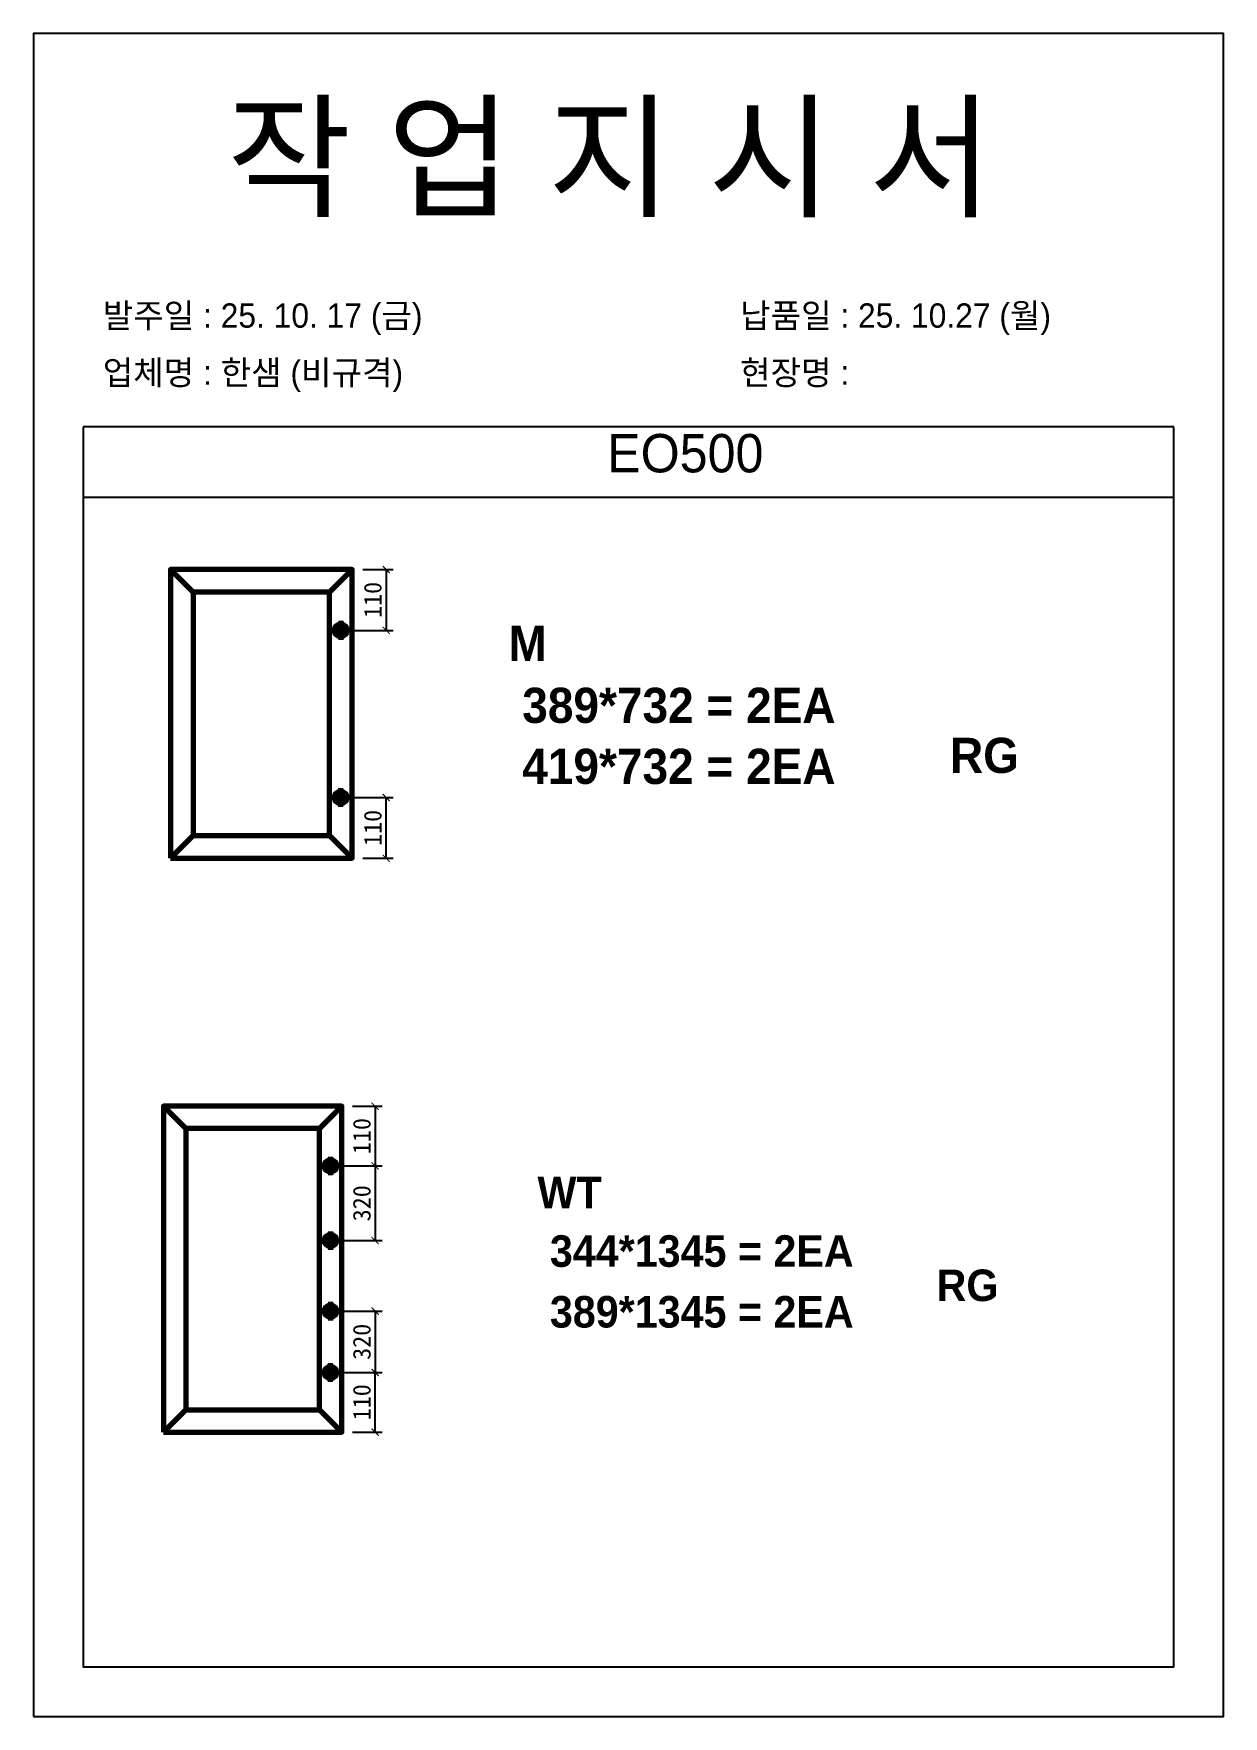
# Model space of a CAD drawing. Header units: millimetres. Extents: x -44117 to 256353, y -2095463 to 65325.
# Drawn here: x 113597 to 115277, y -393132 to -390756 of the extents above; entities that cross this region are included whole.
import ezdxf

# ---------------------------------------------------------------- set-up
doc = ezdxf.new("R2010")
doc.units = ezdxf.units.MM
doc.header["$LTSCALE"] = 10
doc.layers.add('Layer1', color=7, linetype='Continuous', lineweight=70)
doc.styles.add('MtX_Gulim', font='')
doc.styles.get('MtX_Gulim').set_extended_font_data('Gulim', bold=True)
doc.dimstyles.new('ISO-25', dxfattribs={"dimtxt": 2.5, "dimasz": 2.5, "dimexe": 1, "dimexo": 1, "dimtad": 1, "dimtxsty": 'Standard', "dimblk": 'ARCHTICK', "dimcen": 2.5, "dimadec": 0, "dimazin": 0, "dimtfac": 1, "dimtmove": 0, "dimatfit": 3, "dimfxl": 0, "dimarcsym": 0})

msp = doc.modelspace()

# ---------------------------------------------------------------- texts
at = {"linetype": 'Continuous', "style": 'MtX_Gulim'}
for s, height, p in [('M', 49.64974, (114267.88944, -391641.42853)), ('389*732 = 2EA', 49.6497376, (114287.39308, -391728.87702)), ('RG', 49.649738, (114891.39617, -391799.55662)), ('419*732 = 2EA', 49.6497376, (114287.39308, -391815.02708)), ('WT', 44.508282, (114308.91632, -392414.36089)), ('344*1345 = 2EA', 44.508282, (114326.40027, -392496.8598)), ('RG', 44.508282, (114872.49513, -392545.28283)), ('389*1345 = 2EA', 44.508282, (114326.40027, -392582.66777))]:
    msp.add_text(s, height=height, dxfattribs=at).set_placement(p)
at = {"attachment_point": 1}
for s, width, gutter_width, heights, insert, char_height in [('{\\fGulim|b0|i0|c129|p50;작 업 지 시 서}', 3307.3198183, 12.5, [-155.84554], (113870.20875, -390859.82091), 140), ('\\pt11;{\\fGulim|b0|i0|c129|p50;발주일 : 25. 10. 17 (금)}', 3307.3198183, 12.5, [34.50412], (113694.99939, -391136.54134), 34.3), ('{\\fGulim|b0|i0|c129|p50;납품일 : 25. 10.27 (월)}', 3307.3198183, 12.5, [37.67976], (114594.97737, -391136.54134), 34.3), ('{\\fGulim|b0|i0|c129|p50;업체명 : 한샘 (비규격)}', 3307.3198183, 12.5, [36.11279], (113694.99939, -391217.19751), 34.3), ('{\\fGulim|b0|i0|c129|p50;현장명 : }', 3307.3198183, 12.5, [-38.2735], (114594.97737, -391217.19751), 34.3), ('{\\fGulim|b0|i0|c129|p50;EO500}', 5224.9748335, 19.74777, [57.05176], (114407.2658, -391320.96247), 54.1878762)]:
    msp.add_mtext_dynamic_manual_height_columns(s, width=width, gutter_width=gutter_width, heights=heights, dxfattribs=dict(at, insert=insert, char_height=char_height))

# ---------------------------------------------------------------- blocks, each defined once
blk = doc.blocks.new('_ArchTick')
at = {"color": 0, "linetype": 'ByBlock', "const_width": 0.15}
blk.add_lwpolyline([(-0.5, -0.5), (0.5, 0.5)], dxfattribs=at)
blk = doc.blocks.new('*D3602')
at = {"color": 0, "lineweight": -2}
for p, q in [((114062.3, -391512.4), (114105.2, -391512.4)), ((114095.2, -391512.4), (114095.2, -391598.2)), ((114045.9, -391598.2), (114105.2, -391598.2))]:
    blk.add_line(p, q, dxfattribs=at)
at = {"layer": 'Defpoints', "color": 0}
for p in [(114047.3, -391512.4), (114030.9, -391598.2), (114095.2, -391598.2)]:
    blk.add_point(p, dxfattribs=at)
at = {"color": 0, "lineweight": -2, "xscale": 10, "yscale": 10, "zscale": 10}
for p, rotation in [((114095.2, -391512.4), 90), ((114095.2, -391598.2), 270)]:
    blk.add_blockref('_ArchTick', p, dxfattribs=dict(at, rotation=rotation))
at = {"color": 0, "insert": (114076.4, -391555.3), "char_height": 25, "attachment_point": 5, "rotation": 90}
blk.add_mtext('110', dxfattribs=at)
blk = doc.blocks.new('*D3603')
at = {"color": 0, "lineweight": -2}
for p, q in [((114045.9, -391834.2), (114105.2, -391834.2)), ((114095.2, -391920.1), (114095.2, -391834.2)), ((114062.3, -391920.1), (114105.2, -391920.1))]:
    blk.add_line(p, q, dxfattribs=at)
at = {"layer": 'Defpoints', "color": 0}
for p in [(114030.9, -391834.2), (114095.2, -391834.2), (114047.3, -391920.1)]:
    blk.add_point(p, dxfattribs=at)
at = {"color": 0, "lineweight": -2, "xscale": 10, "yscale": 10, "zscale": 10}
for p, rotation in [((114095.2, -391834.2), 90), ((114095.2, -391920.1), 270)]:
    blk.add_blockref('_ArchTick', p, dxfattribs=dict(at, rotation=rotation))
at = {"color": 0, "insert": (114076.4, -391877.2), "char_height": 25, "attachment_point": 5, "rotation": 90}
blk.add_mtext('110', dxfattribs=at)
blk = doc.blocks.new('*D3604')
at = {"color": 0, "lineweight": -2}
for p, q in [((114047.6, -392270.2), (114089.6, -392270.2)), ((114079.6, -392270.2), (114079.6, -392354.5)), ((114031.5, -392354.5), (114089.6, -392354.5))]:
    blk.add_line(p, q, dxfattribs=at)
at = {"layer": 'Defpoints', "color": 0}
for p in [(114032.6, -392270.2), (114016.5, -392354.5), (114079.6, -392354.5)]:
    blk.add_point(p, dxfattribs=at)
at = {"color": 0, "lineweight": -2, "xscale": 10, "yscale": 10, "zscale": 10}
for p, rotation in [((114079.6, -392270.2), 90), ((114079.6, -392354.5), 270)]:
    blk.add_blockref('_ArchTick', p, dxfattribs=dict(at, rotation=rotation))
at = {"color": 0, "insert": (114060.9, -392312.3), "char_height": 25, "attachment_point": 5, "rotation": 90}
blk.add_mtext('110', dxfattribs=at)
blk = doc.blocks.new('*D3605')
at = {"color": 0, "lineweight": -2}
for p, q in [((114031.5, -392646.1), (114089.6, -392646.1)), ((114079.6, -392730.4), (114079.6, -392646.1)), ((114047.6, -392730.4), (114089.6, -392730.4))]:
    blk.add_line(p, q, dxfattribs=at)
at = {"layer": 'Defpoints', "color": 0}
for p in [(114016.5, -392646.1), (114079.6, -392646.1), (114032.6, -392730.4)]:
    blk.add_point(p, dxfattribs=at)
at = {"color": 0, "lineweight": -2, "xscale": 10, "yscale": 10, "zscale": 10}
for p, rotation in [((114079.6, -392646.1), 90), ((114079.6, -392730.4), 270)]:
    blk.add_blockref('_ArchTick', p, dxfattribs=dict(at, rotation=rotation))
at = {"color": 0, "insert": (114060.9, -392688.2), "char_height": 25, "attachment_point": 5, "rotation": 90}
blk.add_mtext('110', dxfattribs=at)
blk = doc.blocks.new('*D3606')
at = {"color": 0, "lineweight": -2}
for p, q in [((114031.5, -392354.5), (114089.6, -392354.5)), ((114079.6, -392354.5), (114079.6, -392459.9)), ((114031.5, -392459.9), (114089.6, -392459.9))]:
    blk.add_line(p, q, dxfattribs=at)
at = {"layer": 'Defpoints', "color": 0}
for p in [(114016.5, -392354.5), (114016.5, -392459.9), (114079.6, -392459.9)]:
    blk.add_point(p, dxfattribs=at)
at = {"color": 0, "lineweight": -2, "xscale": 10, "yscale": 10, "zscale": 10}
for p, rotation in [((114079.6, -392354.5), 90), ((114079.6, -392459.9), 270)]:
    blk.add_blockref('_ArchTick', p, dxfattribs=dict(at, rotation=rotation))
at = {"color": 0, "insert": (114060.9, -392407.2), "char_height": 25, "attachment_point": 5, "rotation": 90}
blk.add_mtext('320', dxfattribs=at)
blk = doc.blocks.new('*D3607')
at = {"color": 0, "lineweight": -2}
for p, q in [((114031.5, -392559.5), (114089.6, -392559.5)), ((114079.6, -392559.5), (114079.6, -392646.1)), ((114031.5, -392646.1), (114089.6, -392646.1))]:
    blk.add_line(p, q, dxfattribs=at)
at = {"layer": 'Defpoints', "color": 0}
for p in [(114016.5, -392559.5), (114016.5, -392646.1), (114079.6, -392646.1)]:
    blk.add_point(p, dxfattribs=at)
at = {"color": 0, "lineweight": -2, "xscale": 10, "yscale": 10, "zscale": 10}
for p, rotation in [((114079.6, -392559.5), 90), ((114079.6, -392646.1), 270)]:
    blk.add_blockref('_ArchTick', p, dxfattribs=dict(at, rotation=rotation))
at = {"color": 0, "insert": (114060.9, -392602.8), "char_height": 25, "attachment_point": 5, "rotation": 90}
blk.add_mtext('320', dxfattribs=at)

# ---------------------------------------------------------------- dimensions: what is measured, and where the dimension line sits
for base, p1, p2, angle, text, picture, middle in [((114095.18034, -391598.24621), (114047.32405, -391512.37596), (114030.94901, -391598.24621), 90, '110', '*D3602', (114076.43034, -391555.31108)), ((114095.18034, -391834.22822), (114047.32405, -391920.09846), (114030.94901, -391834.22822), 270, '110', '*D3603', (114076.43034, -391877.16334)), ((114079.63783, -392354.51075), (114032.62916, -392270.16143), (114016.54415, -392354.51075), 90, '110', '*D3604', (114060.88783, -392312.33609)), ((114079.63783, -392459.91277), (114016.54415, -392354.51075), (114016.54415, -392459.91277), 90, '320', '*D3606', (114060.88783, -392407.21176)), ((114079.63783, -392646.05095), (114016.54415, -392559.48603), (114016.54415, -392646.05095), 90, '320', '*D3607', (114060.88783, -392602.76849)), ((114079.63783, -392646.05095), (114032.62916, -392730.40027), (114016.54415, -392646.05095), 270, '110', '*D3605', (114060.88783, -392688.22561))]:
    dim = msp.add_linear_dim(base=base, p1=p1, p2=p2, angle=angle, text=text, dimstyle='ISO-25', override={"dimscale": 10, "dimasz": 1, "dimexo": 1.5, "dimtxsty": 'Standard'})
    dim.commit()
    dim.dimension.update_dxf_attribs({"geometry": picture, "text_midpoint": middle})

# ---------------------------------------------------------------- linework, layer by layer
for p, q in [((115207.40214, -391310.82813), (113667.40214, -391310.82813)), ((115207.40214, -391410.82813), (113667.40214, -391410.82813))]:
    msp.add_line(p, q)
msp.add_lwpolyline([(113597.40214, -393131.6584), (115277.40214, -393131.6584), (115277.40214, -390755.6584), (113597.40214, -390755.6584)], close=True)
msp.add_lwpolyline([(113667.40214, -391310.82813), (113667.40214, -393061.6584), (115207.40214, -393061.6584), (115207.40214, -391310.82813)])
at = {"layer": 'Layer1'}
for p, q in [((113822.88078, -391544.43929), (113790.81745, -391512.37596)), ((114015.26072, -391544.43929), (114047.32405, -391512.37596)), ((114030.94901, -391584.91872), (114030.94901, -391611.57369)), ((114030.94901, -391847.5557), (114030.94901, -391820.90074)), ((113790.81745, -391920.09846), (113822.88078, -391888.03514)), ((114047.32405, -391920.09846), (114015.26072, -391888.03514)), ((114015.26072, -391888.03514), (114047.32405, -391920.09846)), ((113812.1612, -392301.65685), (113780.66578, -392270.16143)), ((114001.13374, -392301.65685), (114032.62916, -392270.16143)), ((114016.54415, -392341.41932), (114016.54415, -392367.60217)), ((114016.54415, -392446.82134), (114016.54415, -392473.00419)), ((114016.54415, -392546.3946), (114016.54415, -392572.57745)), ((114016.54415, -392659.14237), (114016.54415, -392632.95952)), ((113780.66578, -392730.40027), (113812.1612, -392698.90484)), ((114032.62916, -392730.40027), (114001.13374, -392698.90484)), ((114001.13374, -392698.90484), (114032.62916, -392730.40027))]:
    msp.add_line(p, q, dxfattribs=at)
for points in [[(113790.81745, -391920.09846), (114047.32405, -391920.09846), (114047.32405, -391512.37596), (113790.81745, -391512.37596)], [(113822.88078, -391888.03514), (114015.26072, -391888.03514), (114015.26072, -391544.43929), (113822.88078, -391544.43929)], [(114044.27649, -391598.24621), (114017.62152, -391598.24621)], [(114044.27649, -391834.22822), (114017.62152, -391834.22822)], [(113780.66578, -392730.40027), (114032.62916, -392730.40027), (114032.62916, -392270.16143), (113780.66578, -392270.16143)], [(113812.1612, -392698.90484), (114001.13374, -392698.90484), (114001.13374, -392301.65685), (113812.1612, -392301.65685)], [(114029.63558, -392354.51075), (114003.45273, -392354.51075)], [(114029.63558, -392459.91277), (114003.45273, -392459.91277)], [(114029.63558, -392559.48603), (114003.45273, -392559.48603)], [(114029.63558, -392646.05095), (114003.45273, -392646.05095)]]:
    msp.add_lwpolyline(points, close=True, dxfattribs=at)
for centre, radius in [((114030.94901, -391598.24621), 8.88499), ((114030.94901, -391834.22822), 8.88499), ((114016.54415, -392354.51075), 8.72762), ((114016.54415, -392459.91277), 8.72762), ((114016.54415, -392559.48603), 8.72762), ((114016.54415, -392646.05095), 8.72762)]:
    msp.add_circle(centre, radius, dxfattribs=at)

msp.set_redraw_order([(e.dxf.handle, doc.entitydb.next_handle()) for e in msp.query("TEXT MTEXT ATTDEF DIMENSION ARC_DIMENSION")])  # texts and dimensions are drawn at this point

doc.saveas('drawing.dxf')
